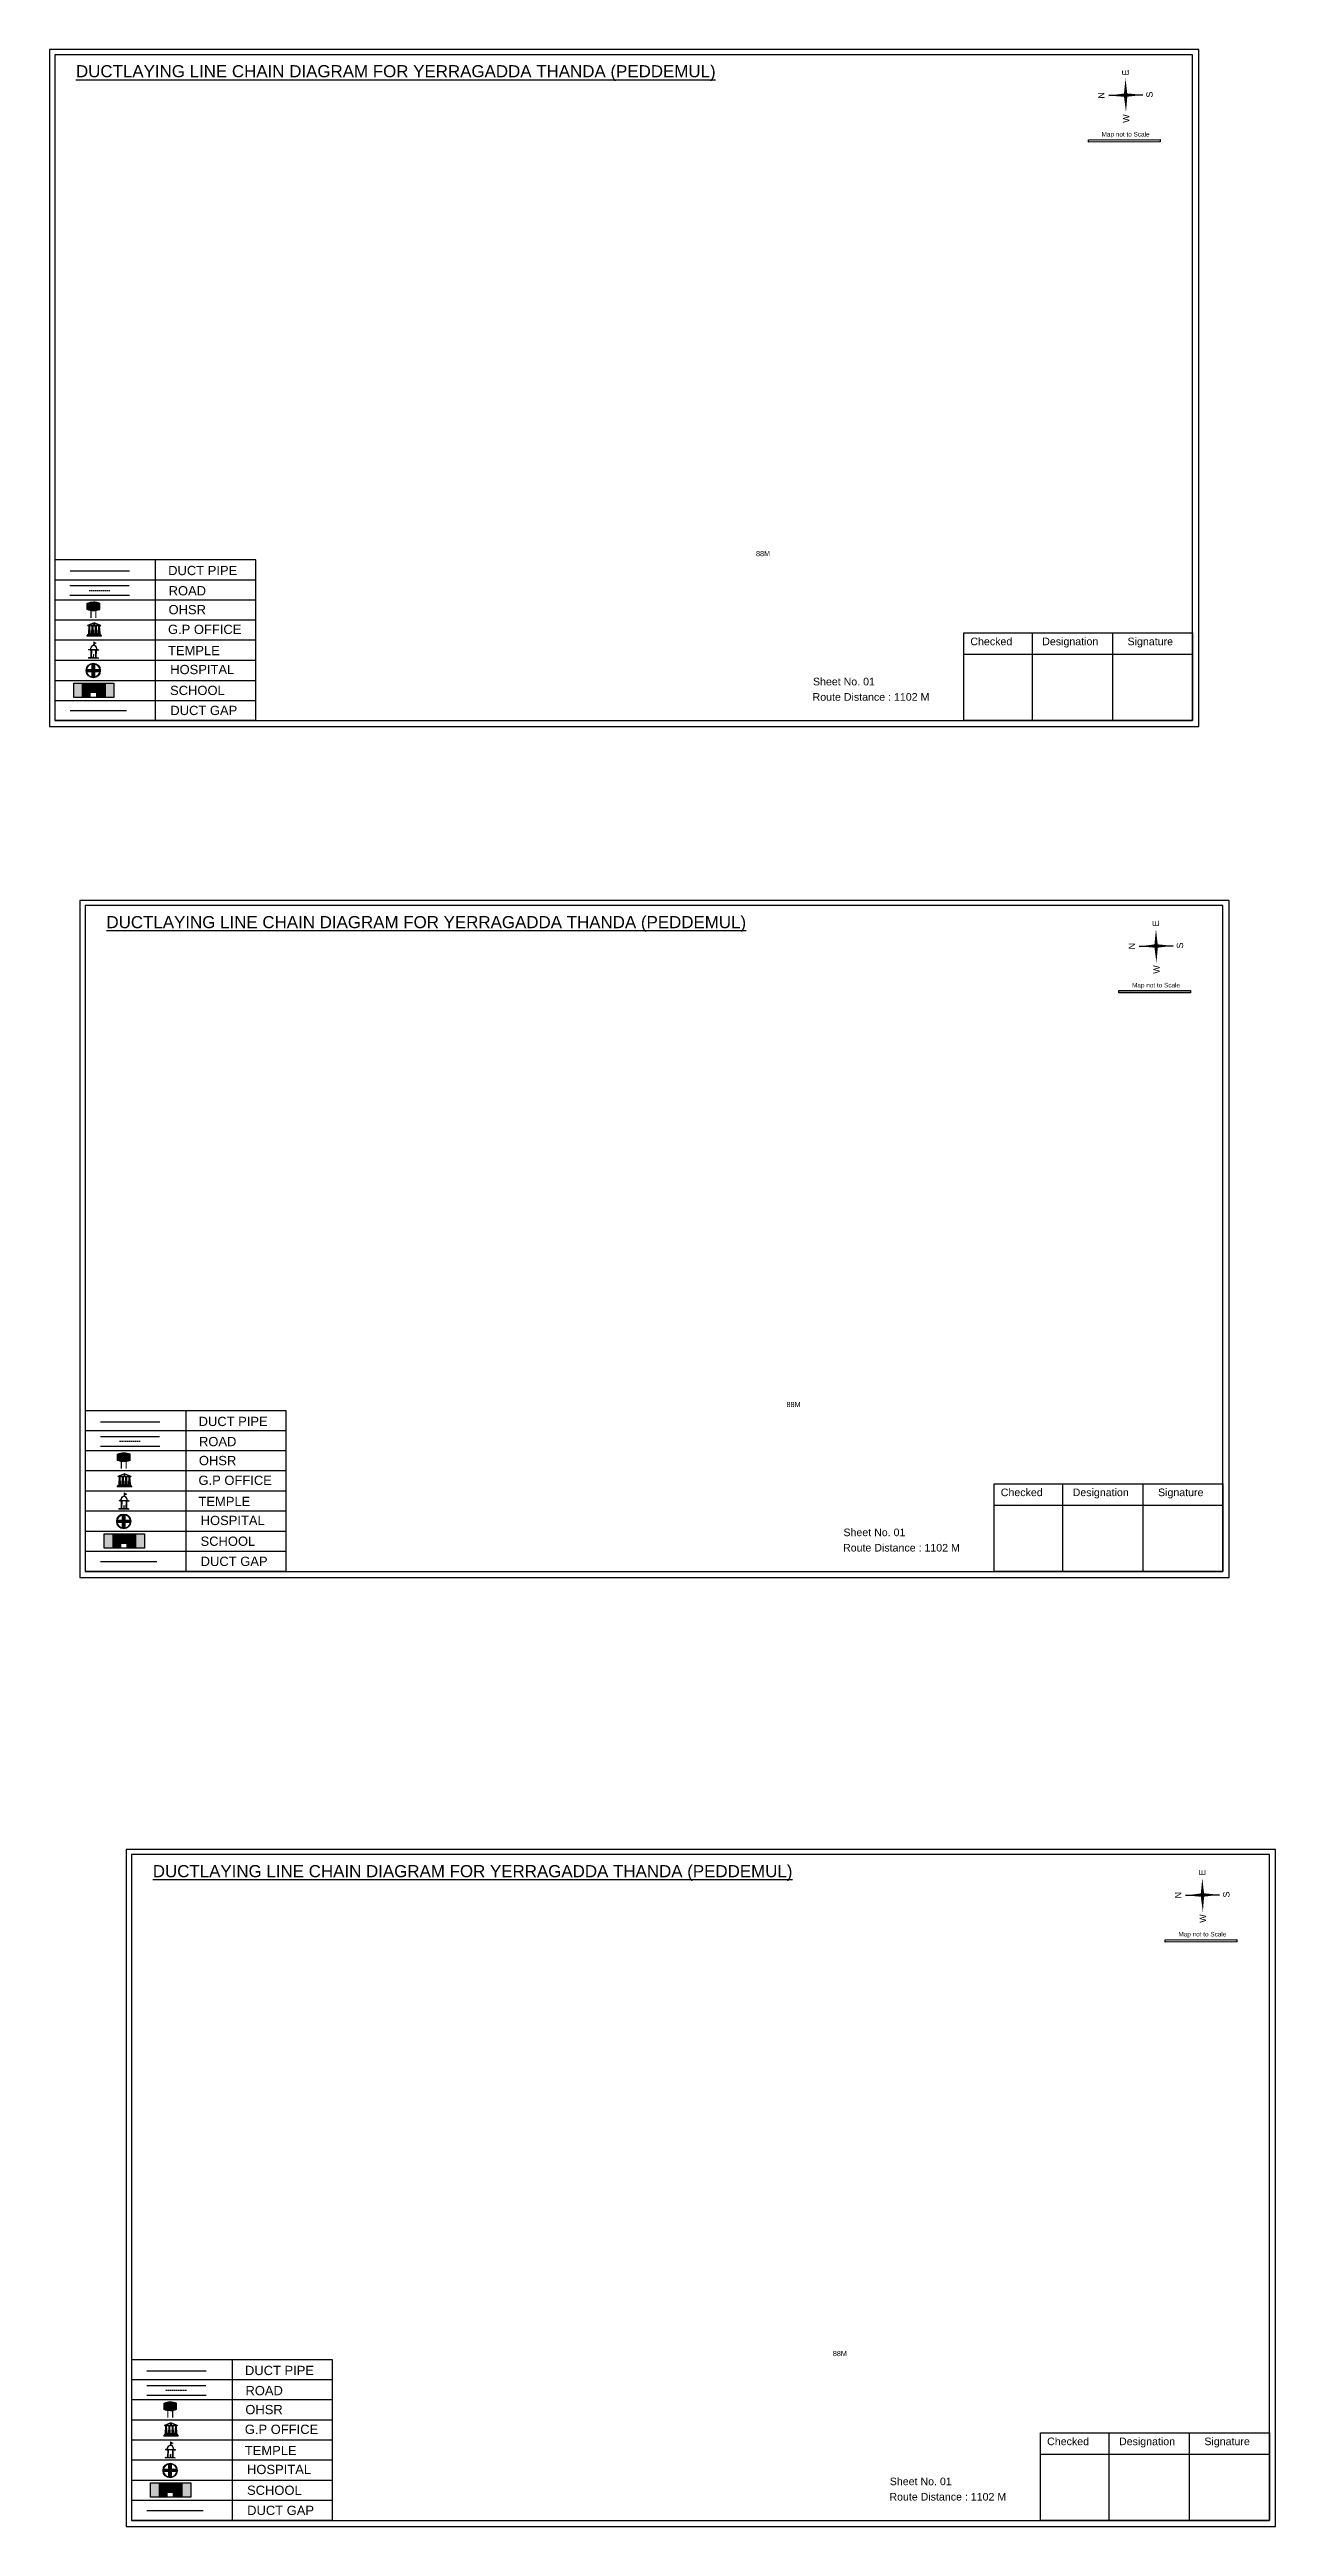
# Model space of a CAD drawing. Header units: inches. Extents: x -117 to 51867, y -12715 to 3423.
# Drawn here: x 1875 to 2824, y -12466 to -10547 of the extents above; entities that cross this region are included whole.
import ezdxf

# ---------------------------------------------------------------- set-up
doc = ezdxf.new("R2010")
doc.units = ezdxf.units.IN
doc.header["$MEASUREMENT"] = 0
doc.linetypes.add('DASHEDX2', pattern=[1.5, 1, -0.5])
doc.layers.add('LANDMARK', color=7, linetype='Continuous')
doc.layers.add('OHT', color=7, linetype='Continuous')
doc.styles.get("Standard").update_dxf_attribs({"font": 'arial.ttf'})

msp = doc.modelspace()

# ---------------------------------------------------------------- texts
at = {"color": 242, "true_color": 0xcd2027}
for p in [(1895.3, -10568.9), (1918.9, -11228.1), (1954.8, -11963.3)]:
    msp.add_text('%%UDUCTLAYING LINE CHAIN DIAGRAM FOR YERRAGADDA THANDA (PEDDEMUL)', height=9.375, dxfattribs=at).set_placement(p)
for s, p in [('E', (2710.7, -10567.5)), ('N', (2692.1, -10585.4)), ('S', (2729.4, -10584.6)), ('W', (2711.3, -10604.1)), ('E', (2734.3, -11226.7)), ('N', (2715.7, -11244.5)), ('S', (2753, -11243.8)), ('W', (2734.9, -11263.3)), ('E', (2770.2, -11961.9)), ('N', (2751.6, -11979.7)), ('W', (2770.8, -11998.5)), ('S', (2788.9, -11979))]:
    msp.add_text(s, height=4.95, rotation=91.0063).set_placement(p)
for s, height, p in [('Map not to Scale', 3.542, (2689.8, -10614.8)), ('88M', 4, (2422.1, -10939.9)), ('DUCT PIPE', 7.18, (1966.7, -10954.6)), ('ROAD ', 7.18, (1967.1, -10970.3)), ('G.P OFFICE', 7.18, (1966.6, -11000.2)), ('OHSR', 7.18, (1967, -10984.9)), ('TEMPLE', 7.18, (1966.6, -11016.6)), ('Checked', 5.89, (2588.1, -11008.9)), ('Designation', 5.886, (2643.8, -11008.9)), ('Signature', 5.89, (2709.9, -11008.9)), ('HOSPITAL', 7.18, (1968.3, -11031.3)), ('SCHOOL', 7.18, (1968.2, -11047.5)), ('Route Distance : 1102 M', 5.886, (2465.9, -11051.9)), ('Sheet No. 01', 5.886, (2466.2, -11040)), ('DUCT GAP', 7.18, (1968.4, -11063)), ('Map not to Scale', 3.542, (2713.4, -11274)), ('DUCT PIPE', 7.18, (1990.3, -11613.8)), ('88M', 4, (2445.7, -11599.1)), ('ROAD ', 7.18, (1990.6, -11629.4)), ('OHSR', 7.18, (1990.5, -11644.1)), ('G.P OFFICE', 7.18, (1990.2, -11659.4)), ('Checked', 5.89, (2611.7, -11668.1)), ('Designation', 5.886, (2667.4, -11668.1)), ('Signature', 5.89, (2733.5, -11668.1)), ('TEMPLE', 7.18, (1990.2, -11675.8)), ('HOSPITAL', 7.18, (1991.9, -11690.5)), ('SCHOOL', 7.18, (1991.8, -11706.6)), ('Route Distance : 1102 M', 5.886, (2489.5, -11711)), ('Sheet No. 01', 5.886, (2489.8, -11699.1)), ('DUCT GAP', 7.18, (1991.9, -11722.2)), ('Map not to Scale', 3.542, (2749.3, -12009.2)), ('88M', 4, (2481.6, -12334.3)), ('DUCT PIPE', 7.18, (2026.2, -12349)), ('ROAD ', 7.18, (2026.6, -12364.6)), ('OHSR', 7.18, (2026.5, -12379.3)), ('G.P OFFICE', 7.18, (2026.1, -12394.6)), ('TEMPLE', 7.18, (2026.1, -12411)), ('Checked', 5.89, (2647.6, -12403.3)), ('Designation', 5.886, (2703.3, -12403.3)), ('Signature', 5.89, (2769.4, -12403.3)), ('HOSPITAL', 7.18, (2027.8, -12425.7)), ('Sheet No. 01', 5.886, (2525.7, -12434.3)), ('SCHOOL', 7.18, (2027.8, -12441.8)), ('DUCT GAP', 7.18, (2027.9, -12457.4)), ('Route Distance : 1102 M', 5.886, (2525.4, -12446.2))]:
    msp.add_text(s, height=height).set_placement(p)

# ---------------------------------------------------------------- blocks, each defined once
blk = doc.blocks.new('OHT')
at = {"linetype": 'Continuous', "lineweight": 0, "true_color": 0x0ffffc}
blk.add_hatch(color=4, dxfattribs=at).paths.add_polyline_path([(0.01, 1), (0, 1, 0.101323), (-0.4, 0.92), (-0.4, 0.52, 0.194075), (0.4, 0.52), (0.4, 0.92, 0.097877)])
at = {"color": 4, "linetype": 'Continuous', "lineweight": 0, "true_color": 0x0ffffc, "flags": 128}
for points in [[(-0.4, 0.52), (-0.4, 0.92)], [(0.4, 0.52), (0.4, 0.92)]]:
    blk.add_lwpolyline(points, dxfattribs=at)
at = {"color": 4, "linetype": 'Continuous', "lineweight": 0, "true_color": 0x0ffffc, "const_width": 0.075, "flags": 128}
for points in [[(-0.15, 0), (-0.15, 0.48)], [(0.15, 0), (0.15, 0.47)]]:
    blk.add_lwpolyline(points, dxfattribs=at)
at = {"color": 4, "linetype": 'Continuous', "lineweight": 0, "true_color": 0x0ffffc}
for centre, radius, start, end in [((0.01, -0.02), 1.02, 67.3109, 113.4711), ((0, 1.51), 1.07, 247.7682, 291.7007)]:
    blk.add_arc(centre, radius, start, end, dxfattribs=at)
blk = doc.blocks.new('Government_Office')
at = {"linetype": 'Continuous', "lineweight": 0, "true_color": 0xff0000}
for points in [[(-0.5, 0.05), (0.5, 0.05), (0.5, 0), (-0.5, 0)], [(-0.45, 0.08), (-0.45, 0.12), (0.45, 0.12), (0.45, 0.08)], [(-0.4, 0.14), (-0.4, 0.18), (0.4, 0.18), (0.4, 0.14)]]:
    blk.add_hatch(color=1, dxfattribs=at).paths.add_polyline_path(points)
h = blk.add_hatch(color=1, dxfattribs=at)
h.paths.add_polyline_path([(0.44, 0.72), (0.45, 0.75), (0, 0.93), (-0.45, 0.75), (-0.44, 0.72)])
h.paths.add_polyline_path([(0.36, 0.75), (-0.36, 0.75), (0, 0.9)], flags=16)
h.paths.add_polyline_path([(0, 0.78, -1), (0, 0.87, -1)], flags=0)
h = blk.add_hatch(color=1, dxfattribs=at)
edge = h.paths.add_edge_path()
edge.add_line((-0.27, 0.2), (-0.3, 0.68))
edge.add_line((-0.3, 0.68), (-0.29, 0.68))
edge.add_arc((-0.28, 0.69), 0.0176, 225.304, 441.5659)
edge.add_line((-0.28, 0.7), (-0.39, 0.7))
edge.add_arc((-0.39, 0.69), 0.0176, 98.4341, 314.696)
edge.add_line((-0.38, 0.68), (-0.37, 0.68))
edge.add_line((-0.37, 0.68), (-0.4, 0.2))
edge.add_line((-0.4, 0.2), (-0.27, 0.2))
h = blk.add_hatch(color=1, dxfattribs=at)
edge = h.paths.add_edge_path()
edge.add_line((-0.05, 0.2), (-0.07, 0.68))
edge.add_line((-0.07, 0.68), (-0.07, 0.68))
edge.add_arc((-0.05, 0.69), 0.0176, 225.304, 441.5659)
edge.add_line((-0.05, 0.7), (-0.17, 0.7))
edge.add_arc((-0.17, 0.69), 0.0176, 98.4341, 314.696)
edge.add_line((-0.16, 0.68), (-0.15, 0.68))
edge.add_line((-0.15, 0.68), (-0.18, 0.2))
edge.add_line((-0.18, 0.2), (-0.05, 0.2))
h = blk.add_hatch(color=1, dxfattribs=at)
edge = h.paths.add_edge_path()
edge.add_arc((0, 0.83), 0.0467, 90, 270)
edge.add_arc((0, 0.83), 0.0467, 270, 450)
h = blk.add_hatch(color=1, dxfattribs=at)
edge = h.paths.add_edge_path()
edge.add_line((0.18, 0.2), (0.15, 0.68))
edge.add_line((0.15, 0.68), (0.16, 0.68))
edge.add_arc((0.17, 0.69), 0.0176, 225.304, 441.5659)
edge.add_line((0.17, 0.7), (0.05, 0.7))
edge.add_arc((0.05, 0.69), 0.0176, 98.4341, 314.696)
edge.add_line((0.07, 0.68), (0.07, 0.68))
edge.add_line((0.07, 0.68), (0.05, 0.2))
edge.add_line((0.05, 0.2), (0.18, 0.2))
h = blk.add_hatch(color=1, dxfattribs=at)
edge = h.paths.add_edge_path()
edge.add_line((0.4, 0.2), (0.37, 0.68))
edge.add_line((0.37, 0.68), (0.38, 0.68))
edge.add_arc((0.39, 0.69), 0.0176, 225.304, 441.5659)
edge.add_line((0.4, 0.7), (0.28, 0.7))
edge.add_arc((0.28, 0.69), 0.0176, 98.4341, 314.696)
edge.add_line((0.29, 0.68), (0.3, 0.68))
edge.add_line((0.3, 0.68), (0.27, 0.2))
edge.add_line((0.27, 0.2), (0.4, 0.2))
at = {"color": 1, "linetype": 'Continuous', "lineweight": 0, "true_color": 0xff0000, "flags": 128}
for points in [[(-0.5, 0.05), (0.5, 0.05), (0.5, 0), (-0.5, 0)], [(-0.45, 0.75), (-0.44, 0.72), (0.44, 0.72), (0.45, 0.75), (0, 0.93)], [(-0.45, 0.08), (-0.45, 0.12), (0.45, 0.12), (0.45, 0.08)], [(-0.4, 0.14), (-0.4, 0.18), (0.4, 0.18), (0.4, 0.14)], [(-0.36, 0.75), (0.36, 0.75), (0, 0.9)]]:
    blk.add_lwpolyline(points, close=True, dxfattribs=at)
for points in [[(-0.27, 0.2), (-0.3, 0.68), (-0.29, 0.68, 1.379694), (-0.28, 0.7), (-0.39, 0.7, 1.379694), (-0.38, 0.68), (-0.37, 0.68), (-0.4, 0.2)], [(-0.05, 0.2), (-0.07, 0.68), (-0.07, 0.68, 1.379694), (-0.05, 0.7), (-0.17, 0.7, 1.379694), (-0.16, 0.68), (-0.15, 0.68), (-0.18, 0.2)], [(0, 0.87, 1), (0, 0.78, 1)], [(0.18, 0.2), (0.15, 0.68), (0.16, 0.68, 1.379694), (0.17, 0.7), (0.05, 0.7, 1.379694), (0.07, 0.68), (0.07, 0.68), (0.05, 0.2)], [(0.4, 0.2), (0.37, 0.68), (0.38, 0.68, 1.379694), (0.4, 0.7), (0.28, 0.7, 1.379694), (0.29, 0.68), (0.3, 0.68), (0.27, 0.2)]]:
    blk.add_lwpolyline(points, format="xyb", close=True, dxfattribs=at)
blk = doc.blocks.new('Temple')
at = {"linetype": 'Continuous', "lineweight": 0, "true_color": 0xff0000}
h = blk.add_hatch(color=1, dxfattribs=at)
edge = h.paths.add_edge_path()
edge.add_line((0.17, 0.49), (0.22, 0.49))
edge.add_line((0.22, 0.49), (0.22, 0.5))
edge.add_line((0.22, 0.5), (0.31, 0.5))
edge.add_line((0.31, 0.5), (0.31, 0.53))
edge.add_line((0.31, 0.53), (0.26, 0.53))
edge.add_line((0.26, 0.53), (0.26, 0.54))
edge.add_line((0.26, 0.54), (0.2, 0.54))
edge.add_spline(control_points=[(0.2, 0.54), (0.2, 0.59), (0.19, 0.64), (0.14, 0.74), (0.09, 0.79), (0.03, 0.8), (0.02, 0.81), (0.01, 0.81)], knot_values=[4.712389, 4.712389, 4.712389, 4.712389, 5.278166, 5.278166, 6.117402, 6.117402, 6.223801, 6.223801, 6.223801, 6.223801], degree=3, periodic=0)
edge.add_line((0.01, 0.81), (0.01, 0.79))
edge.add_line((0.01, 0.79), (-0.01, 0.79))
edge.add_line((-0.01, 0.79), (-0.01, 0.81))
edge.add_spline(control_points=[(-0.01, 0.81), (-0.05, 0.8), (-0.1, 0.78), (-0.17, 0.7), (-0.2, 0.63), (-0.2, 0.55), (-0.2, 0.55), (-0.2, 0.54)], knot_values=[6.343965, 6.343965, 6.343965, 6.343965, 6.956638, 6.956638, 7.795874, 7.795874, 7.853982, 7.853982, 7.853982, 7.853982], degree=3, periodic=0)
edge.add_line((-0.2, 0.54), (-0.26, 0.54))
edge.add_line((-0.26, 0.54), (-0.26, 0.53))
edge.add_line((-0.26, 0.53), (-0.31, 0.53))
edge.add_line((-0.31, 0.53), (-0.31, 0.5))
edge.add_line((-0.31, 0.5), (-0.22, 0.5))
edge.add_line((-0.22, 0.5), (-0.22, 0.49))
edge.add_line((-0.22, 0.49), (-0.17, 0.49))
edge.add_line((-0.17, 0.49), (-0.17, 0.07))
edge.add_arc((-0.2, 0.07), 0.03, -90, 0, ccw=False)
edge.add_line((-0.2, 0.04), (-0.26, 0.04))
edge.add_line((-0.26, 0.04), (-0.26, 0.03))
edge.add_line((-0.26, 0.03), (-0.31, 0.03))
edge.add_line((-0.31, 0.03), (-0.31, 0))
edge.add_line((-0.31, 0), (0.31, 0))
edge.add_line((0.31, 0), (0.31, 0.03))
edge.add_line((0.31, 0.03), (0.26, 0.03))
edge.add_line((0.26, 0.03), (0.26, 0.04))
edge.add_line((0.26, 0.04), (0.2, 0.04))
edge.add_arc((0.2, 0.07), 0.03, 180, 270, ccw=False)
edge.add_line((0.17, 0.07), (0.17, 0.49))
h.paths.add_polyline_path([(0.12, 0.07, -0.414214), (0.1, 0.04), (0.05, 0.04), (0.05, 0.03), (-0.05, 0.03), (-0.05, 0.04), (-0.1, 0.04, -0.414214), (-0.12, 0.07), (-0.12, 0.5), (0.12, 0.5)], flags=16)
edge = h.paths.add_edge_path(flags=16)
edge.add_ellipse((0, 0.54), major_axis=(0, 0.242), ratio=0.722808, start_angle=270, end_angle=450, ccw=False)
edge.add_line((0.17, 0.54), (-0.17, 0.54))
h.paths.add_polyline_path([(0.01, 0.23), (0.01, 0.07), (-0.01, 0.07), (-0.01, 0.23)], flags=0)
at = {"linetype": 'Continuous', "lineweight": 0, "true_color": 0xe66000}
blk.add_hatch(color=32, dxfattribs=at).paths.add_polyline_path([(-0.01, 1), (0.15, 0.93), (0, 0.85)])
at = {"linetype": 'Continuous', "lineweight": 0, "true_color": 0xff0000}
h = blk.add_hatch(color=1, dxfattribs=at)
edge = h.paths.add_edge_path()
edge.add_line((0.01, 0.86), (0, 0.85))
edge.add_line((0, 0.85), (0, 0.93))
edge.add_line((0, 0.93), (-0.01, 0.93))
edge.add_line((-0.01, 0.93), (-0.01, 0.81))
edge.add_spline(control_points=[(-0.01, 0.81), (0, 0.81), (0, 0.81), (0.01, 0.81)], knot_values=[6.223801, 6.223801, 6.223801, 6.223801, 6.343965, 6.343965, 6.343965, 6.343965], degree=3, periodic=0)
edge.add_line((0.01, 0.81), (0.01, 0.86))
h = blk.add_hatch(color=1, dxfattribs=at)
edge = h.paths.add_edge_path()
edge.add_line((0.01, 0.79), (0.01, 0.81))
edge.add_spline(control_points=[(0.01, 0.81), (0, 0.81), (0, 0.81), (-0.01, 0.81)], knot_values=[6.223801, 6.223801, 6.223801, 6.223801, 6.343965, 6.343965, 6.343965, 6.343965], degree=3, periodic=0)
edge.add_line((-0.01, 0.81), (-0.01, 0.79))
edge.add_line((-0.01, 0.79), (0.01, 0.79))
at = {"color": 1, "linetype": 'Continuous', "lineweight": 0, "true_color": 0xff0000, "flags": 128}
blk.add_lwpolyline([(0.2, 0.54), (0.26, 0.54), (0.26, 0.53), (0.31, 0.53), (0.31, 0.5), (0.22, 0.5), (0.22, 0.49), (0.17, 0.49), (0.17, 0.07, 0.414214), (0.2, 0.04), (0.26, 0.04), (0.26, 0.03), (0.31, 0.03), (0.31, 0), (-0.31, 0), (-0.31, 0.03), (-0.26, 0.03), (-0.26, 0.04), (-0.2, 0.04, 0.414214), (-0.17, 0.07), (-0.17, 0.49), (-0.22, 0.49), (-0.22, 0.5), (-0.31, 0.5), (-0.31, 0.53), (-0.26, 0.53), (-0.26, 0.54), (-0.2, 0.54)], format="xyb", dxfattribs=at)
blk.add_lwpolyline([(-0.17, 0.54), (0.17, 0.54)], dxfattribs=at)
blk.add_lwpolyline([(0.12, 0.5), (0.12, 0.07, -0.414214), (0.1, 0.04), (0.05, 0.04), (0.05, 0.03), (-0.05, 0.03), (-0.05, 0.04), (-0.1, 0.04, -0.414214), (-0.12, 0.07), (-0.12, 0.5)], format="xyb", close=True, dxfattribs=at)
at = {"color": 32, "linetype": 'Continuous', "lineweight": 0, "true_color": 0xe66000, "flags": 128}
blk.add_lwpolyline([(-0.01, 1), (0.15, 0.93), (0, 0.85), (-0.01, 1)], dxfattribs=at)
at = {"color": 1, "linetype": 'Continuous', "lineweight": 0, "true_color": 0xff0000, "flags": 128}
for points in [[(0.01, 0.93), (-0.01, 0.93), (-0.01, 0.79), (0.01, 0.79)], [(0.01, 0.23), (-0.01, 0.23), (-0.01, 0.07), (0.01, 0.07)]]:
    blk.add_lwpolyline(points, close=True, dxfattribs=at)
at = {"color": 1, "linetype": 'Continuous', "lineweight": 0, "true_color": 0xff0000}
blk.add_ellipse((0, 0.54), major_axis=(0, 0.242), ratio=0.722808, start_param=4.712389, end_param=7.853982, dxfattribs=at)
blk.add_open_spline([(0.2, 0.54), (0.2, 0.59), (0.19, 0.64), (0.14, 0.74), (0.09, 0.79), (-0.02, 0.82), (-0.08, 0.79), (-0.17, 0.7), (-0.2, 0.63), (-0.2, 0.55), (-0.2, 0.55), (-0.2, 0.54)], degree=3, knots=[4.712389, 4.712389, 4.712389, 4.712389, 5.278166, 5.278166, 6.117402, 6.117402, 6.956638, 6.956638, 7.795874, 7.795874, 7.853982, 7.853982, 7.853982, 7.853982], dxfattribs=at)
blk = doc.blocks.new('*U43')
at = {"color": 0, "linetype": 'DASHEDX2', "transparency": 16777216}
blk.add_line((-8.2, 0), (8, 0), dxfattribs=at)
blk = doc.blocks.new('Hospital')
at = {"linetype": 'Continuous', "lineweight": 0, "true_color": 0x000000}
h = blk.add_hatch(color=18, dxfattribs=at)
h.paths.add_polyline_path([(-0.5, 0, 1), (0.5, 0, 1)])
h.paths.add_polyline_path([(0.45, 0, -1), (-0.45, 0, -1)], flags=16)
at = {"linetype": 'Continuous', "true_color": 0xff0000}
blk.add_hatch(color=1, dxfattribs=at).paths.add_polyline_path([(-0.39, 0.08), (-0.08, 0.08), (-0.08, 0.39), (0.08, 0.39), (0.08, 0.08), (0.39, 0.08), (0.39, -0.08), (0.08, -0.08), (0.08, -0.39), (-0.08, -0.39), (-0.08, -0.08), (-0.39, -0.08)])
at = {"color": 1, "linetype": 'Continuous', "true_color": 0xff0000, "flags": 128}
blk.add_lwpolyline([(-0.39, 0.08), (-0.08, 0.08), (-0.08, 0.39), (0.08, 0.39), (0.08, 0.08), (0.39, 0.08), (0.39, -0.08), (0.08, -0.08), (0.08, -0.39), (-0.08, -0.39), (-0.08, -0.08), (-0.39, -0.08)], close=True, dxfattribs=at)
at = {"color": 18, "linetype": 'Continuous', "lineweight": 0, "true_color": 0x000000}
for radius in [0.5, 0.446]:
    blk.add_circle((0, 0), radius, dxfattribs=at)
blk = doc.blocks.new('*U33')
at = {"color": 0, "linetype": 'DASHEDX2', "transparency": 16777216}
blk.add_line((-8.2, 0), (8, 0), dxfattribs=at)
blk = doc.blocks.new('*U35')
at = {"color": 0, "linetype": 'DASHEDX2', "transparency": 16777216}
blk.add_line((-8.2, 0), (8, 0), dxfattribs=at)

# ---------------------------------------------------------------- hatches: boundary and pattern name
at = {"true_color": 0x0093dd}
h = msp.add_hatch(color=142, dxfattribs=at)
h.dxf.hatch_style = 1
h.paths.add_polyline_path([(2679.6, -10617.3), (2679.6, -10619.2), (2735.1, -10619), (2735.1, -10617.2)])
at = {"true_color": 0xc8c92d}
h = msp.add_hatch(color=52, dxfattribs=at)
h.dxf.hatch_style = 1
h.paths.add_polyline_path([(1899.8, -11038.2), (1893.6, -11038.2), (1893.6, -11049.3), (1899.8, -11049.3)])
h.paths.add_polyline_path([(1924.6, -11038.2), (1918.5, -11038.2), (1918.5, -11049.3), (1924.6, -11049.3)])
at = {"true_color": 0x293189}
h = msp.add_hatch(color=177, dxfattribs=at)
h.dxf.hatch_style = 1
h.paths.add_polyline_path([(1918.5, -11038.2), (1899.8, -11038.2), (1899.8, -11049.3), (1906.8, -11049.3), (1906.8, -11045.7), (1910.7, -11045.7), (1910.7, -11049.3), (1918.5, -11049.3)])
h.paths.add_polyline_path([(1902.5, -11040.7), (1901.1, -11040.7), (1901.1, -11039.4), (1902.5, -11039.4)], flags=16)
h.paths.add_polyline_path([(1915.3, -11040.7), (1915.3, -11039.4), (1916.7, -11039.4), (1916.7, -11040.7)], flags=16)
at = {"true_color": 0x0093dd}
h = msp.add_hatch(color=142, dxfattribs=at)
h.dxf.hatch_style = 1
h.paths.add_polyline_path([(2703.2, -11276.5), (2703.2, -11278.3), (2758.7, -11278.2), (2758.7, -11276.3)])
at = {"true_color": 0xc8c92d}
h = msp.add_hatch(color=52, dxfattribs=at)
h.dxf.hatch_style = 1
h.paths.add_polyline_path([(1923.4, -11697.4), (1917.2, -11697.4), (1917.2, -11708.5), (1923.4, -11708.5)])
h.paths.add_polyline_path([(1948.2, -11697.4), (1942.1, -11697.4), (1942.1, -11708.5), (1948.2, -11708.5)])
at = {"true_color": 0x293189}
h = msp.add_hatch(color=177, dxfattribs=at)
h.dxf.hatch_style = 1
h.paths.add_polyline_path([(1942.1, -11697.4), (1923.4, -11697.4), (1923.4, -11708.5), (1930.4, -11708.5), (1930.4, -11704.9), (1934.2, -11704.9), (1934.2, -11708.5), (1942.1, -11708.5)])
h.paths.add_polyline_path([(1926, -11699.9), (1924.7, -11699.9), (1924.7, -11698.6), (1926, -11698.6)], flags=16)
h.paths.add_polyline_path([(1938.9, -11699.9), (1938.9, -11698.6), (1940.3, -11698.6), (1940.3, -11699.9)], flags=16)
at = {"true_color": 0x0093dd}
h = msp.add_hatch(color=142, dxfattribs=at)
h.dxf.hatch_style = 1
h.paths.add_polyline_path([(2739.1, -12011.7), (2739.1, -12013.5), (2794.6, -12013.4), (2794.6, -12011.5)])
at = {"true_color": 0xc8c92d}
h = msp.add_hatch(color=52, dxfattribs=at)
h.dxf.hatch_style = 1
h.paths.add_polyline_path([(1959.3, -12432.6), (1953.1, -12432.6), (1953.1, -12443.7), (1959.3, -12443.7)])
h.paths.add_polyline_path([(1984.1, -12432.6), (1978, -12432.6), (1978, -12443.7), (1984.1, -12443.7)])
at = {"true_color": 0x293189}
h = msp.add_hatch(color=177, dxfattribs=at)
h.dxf.hatch_style = 1
h.paths.add_polyline_path([(1978, -12432.6), (1959.3, -12432.6), (1959.3, -12443.7), (1966.3, -12443.7), (1966.3, -12440), (1970.2, -12440), (1970.2, -12443.7), (1978, -12443.7)])
h.paths.add_polyline_path([(1962, -12435.1), (1960.6, -12435.1), (1960.6, -12433.8), (1962, -12433.8)], flags=16)
h.paths.add_polyline_path([(1974.8, -12435.1), (1974.8, -12433.8), (1976.2, -12433.8), (1976.2, -12435.1)], flags=16)

# ---------------------------------------------------------------- linework, layer by layer
for p, q in [((2721.7, -10582.6), (2695.4, -10583.1)), ((2695.4, -10583.1), (2721.7, -10582.6)), ((2721.7, -10582.6), (2695.4, -10583.1)), ((2708.5, -10582.8), (2721.7, -10582.6)), ((1878.9, -10942.8), (1878.9, -11066)), ((1956.7, -10942.8), (1956.7, -11067.2)), ((2034.5, -10958.4), (1878.9, -10958.4)), ((2034.5, -10973.9), (1878.9, -10973.9)), ((1890.6, -10962.7), (1936.5, -10962.7)), ((1890.6, -10970.2), (1936.7, -10970.2)), ((2034.5, -10989.5), (1878.9, -10989.5)), ((2034.5, -11005), (1878.9, -11005)), ((2034.5, -11020.6), (1878.9, -11020.6)), ((1878.9, -11036.1), (2034.5, -11036.1)), ((1878.9, -11051.7), (2034.5, -11051.7)), ((1878.9, -11066), (1878.9, -11067.2)), ((1878.9, -11066.3), (1878.9, -11067.2)), ((2034.5, -11067.2), (1878.9, -11067.2)), ((2745.2, -11241.8), (2718.9, -11242.2)), ((2718.9, -11242.2), (2745.2, -11241.8)), ((2745.2, -11241.8), (2718.9, -11242.2)), ((2732.1, -11242), (2745.2, -11241.8)), ((1902.5, -11602), (1902.5, -11725.2)), ((1980.3, -11602), (1980.3, -11726.4)), ((2058.1, -11617.5), (1902.5, -11617.5)), ((1914.2, -11621.8), (1960.1, -11621.8)), ((2058.1, -11633.1), (1902.5, -11633.1)), ((1914.2, -11629.3), (1960.3, -11629.3)), ((2058.1, -11648.6), (1902.5, -11648.6)), ((2058.1, -11664.2), (1902.5, -11664.2)), ((2058.1, -11679.7), (1902.5, -11679.7)), ((1902.5, -11695.3), (2058.1, -11695.3)), ((1902.5, -11710.8), (2058.1, -11710.8)), ((1902.5, -11725.2), (1902.5, -11726.4)), ((1902.5, -11725.4), (1902.5, -11726.4)), ((2058.1, -11726.4), (1902.5, -11726.4)), ((2781.2, -11976.9), (2754.9, -11977.4)), ((2754.9, -11977.4), (2781.2, -11976.9)), ((2781.2, -11976.9), (2754.9, -11977.4)), ((2768, -11977.2), (2781.2, -11976.9)), ((1938.4, -12337.2), (1938.4, -12460.4)), ((2016.2, -12337.2), (2016.2, -12461.6)), ((2094, -12352.7), (1938.4, -12352.7)), ((1950.1, -12357), (1996, -12357)), ((2094, -12368.3), (1938.4, -12368.3)), ((1950.1, -12364.5), (1996.2, -12364.5)), ((2094, -12383.8), (1938.4, -12383.8)), ((2094, -12399.4), (1938.4, -12399.4)), ((2094, -12414.9), (1938.4, -12414.9)), ((1938.4, -12430.5), (2094, -12430.5)), ((1938.4, -12446), (2094, -12446)), ((1938.4, -12460.4), (1938.4, -12461.6)), ((1938.4, -12460.6), (1938.4, -12461.6)), ((2094, -12461.6), (1938.4, -12461.6))]:
    msp.add_line(p, q)
at = {"color": 1}
for p, q in [((2695.4, -10583.1), (2708.5, -10582.8)), ((2718.9, -11242.2), (2732.1, -11242)), ((2754.9, -11977.4), (2768, -11977.2))]:
    msp.add_line(p, q, dxfattribs=at)
at = {"color": 242, "true_color": 0xcd2027}
for p, q in [((2636, -10999.4), (2636, -11067.3)), ((2698.2, -10999.4), (2698.2, -11067.3)), ((2583, -11015.8), (2760.3, -11015.8)), ((2659.6, -11658.5), (2659.6, -11726.4)), ((2721.8, -11658.5), (2721.8, -11726.4)), ((2606.6, -11675), (2783.8, -11675)), ((2695.5, -12393.7), (2695.5, -12461.6)), ((2757.7, -12393.7), (2757.7, -12461.6)), ((2642.5, -12410.2), (2819.8, -12410.2))]:
    msp.add_line(p, q, dxfattribs=at)
for points in [[(1874.8, -10547.4), (1874.8, -11071.9), (2765, -11071.9), (2765, -10547.4)], [(1878.9, -10551.4), (1878.9, -11067.2), (2760.3, -11067.2), (2760.3, -10551.4)], [(1924.7, -11038.2), (1924.7, -11049.3), (1893.6, -11049.3), (1893.6, -11038.2)], [(1902.5, -11039.4), (1902.5, -11040.7), (1901.1, -11040.7), (1901.1, -11039.4)], [(1915.3, -11040.7), (1915.3, -11039.4), (1916.7, -11039.4), (1916.7, -11040.7)], [(1898.4, -11206.6), (1898.4, -11731.1), (2788.5, -11731.1), (2788.5, -11206.6)], [(1902.5, -11210.6), (1902.5, -11726.4), (2783.8, -11726.4), (2783.8, -11210.6)], [(1948.3, -11697.4), (1948.3, -11708.5), (1917.2, -11708.5), (1917.2, -11697.4)], [(1926, -11698.6), (1926, -11699.9), (1924.7, -11699.9), (1924.7, -11698.6)], [(1938.9, -11699.9), (1938.9, -11698.6), (1940.3, -11698.6), (1940.3, -11699.9)], [(1934.3, -11941.8), (1934.3, -12466.3), (2824.5, -12466.3), (2824.5, -11941.8)], [(1938.4, -11945.8), (1938.4, -12461.6), (2819.8, -12461.6), (2819.8, -11945.8)], [(1984.2, -12432.6), (1984.2, -12443.7), (1953.1, -12443.7), (1953.1, -12432.6)], [(1962, -12433.8), (1962, -12435.1), (1960.6, -12435.1), (1960.6, -12433.8)], [(1974.8, -12435.1), (1974.8, -12433.8), (1976.2, -12433.8), (1976.2, -12435.1)]]:
    msp.add_lwpolyline(points, close=True)
at = {"color": 142, "true_color": 0x0093dd}
for points in [[(2735.1, -10619), (2679.6, -10619.2), (2679.6, -10617.3), (2735.1, -10617.2), (2735.1, -10619)], [(2758.7, -11278.2), (2703.2, -11278.3), (2703.2, -11276.5), (2758.7, -11276.3), (2758.7, -11278.2)], [(2794.6, -12013.4), (2739.1, -12013.5), (2739.1, -12011.7), (2794.6, -12011.5), (2794.6, -12013.4)]]:
    msp.add_lwpolyline(points, dxfattribs=at)
for points in [[(2034.5, -11067.2), (2034.5, -10942.8), (1878.9, -10942.8)], [(1905.5, -11049.3), (1905.5, -11045.2), (1912, -11045.2), (1912, -11049.3)], [(2058.1, -11726.4), (2058.1, -11602), (1902.5, -11602)], [(1929, -11708.5), (1929, -11704.4), (1935.6, -11704.4), (1935.6, -11708.5)], [(2094, -12461.6), (2094, -12337.2), (1938.4, -12337.2)], [(1965, -12443.7), (1965, -12439.6), (1971.5, -12439.6), (1971.5, -12443.7)]]:
    msp.add_lwpolyline(points)
at = {"color": 242, "true_color": 0xcd2027}
for points in [[(2760.3, -11067.3), (2583, -11067.3), (2583, -10999.4), (2760.3, -10999.4)], [(2783.8, -11726.4), (2606.6, -11726.4), (2606.6, -11658.5), (2783.8, -11658.5)], [(2819.8, -12461.6), (2642.5, -12461.6), (2642.5, -12393.7), (2819.8, -12393.7)]]:
    msp.add_lwpolyline(points, close=True, dxfattribs=at)
for points in [[(2709.8, -10582.8), (2707, -10582.8), (2708.3, -10569.7)], [(2709.8, -10582.8), (2707, -10582.8), (2708.3, -10569.7)], [(2709.8, -10582.8), (2707, -10582.8), (2708.7, -10596)], [(2709.8, -10582.8), (2707, -10582.8), (2708.7, -10596)], [(2708.5, -10584.1), (2708.5, -10581.3), (2721.7, -10582.6)], [(2708.5, -10584.1), (2708.5, -10581.3), (2721.7, -10582.6)], [(2733.4, -11242), (2730.6, -11242), (2731.9, -11228.8)], [(2733.4, -11242), (2730.6, -11242), (2731.9, -11228.8)], [(2733.4, -11242), (2730.6, -11242), (2732.3, -11255.1)], [(2733.4, -11242), (2730.6, -11242), (2732.3, -11255.1)], [(2732.1, -11243.3), (2732.1, -11240.5), (2745.2, -11241.8)], [(2732.1, -11243.3), (2732.1, -11240.5), (2745.2, -11241.8)], [(2769.3, -11977.1), (2766.5, -11977.2), (2767.8, -11964)], [(2769.3, -11977.1), (2766.5, -11977.2), (2767.8, -11964)], [(2769.3, -11977.1), (2766.5, -11977.2), (2768.2, -11990.3)], [(2769.3, -11977.1), (2766.5, -11977.2), (2768.2, -11990.3)], [(2768, -11978.5), (2768, -11975.7), (2781.2, -11976.9)], [(2768, -11978.5), (2768, -11975.7), (2781.2, -11976.9)]]:
    msp.add_solid(points)
at = {"color": 1}
for points in [[(2708.5, -10584.1), (2708.5, -10581.3), (2695.4, -10583.1)], [(2708.5, -10584.1), (2708.5, -10581.3), (2695.4, -10583.1)], [(2732.1, -11243.3), (2732.1, -11240.5), (2718.9, -11242.2)], [(2732.1, -11243.3), (2732.1, -11240.5), (2718.9, -11242.2)], [(2768, -11978.5), (2768, -11975.7), (2754.9, -11977.4)], [(2768, -11978.5), (2768, -11975.7), (2754.9, -11977.4)]]:
    msp.add_solid(points, dxfattribs=at)
at = {"layer": 'OHT', "color": 5}
for p, q in [((1890.8, -10951.3), (1936.7, -10951.3)), ((1914.3, -11610.4), (1960.2, -11610.4)), ((1950.3, -12345.6), (1996.2, -12345.6))]:
    msp.add_line(p, q, dxfattribs=at)
at = {"layer": 'OHT', "color": 1}
for p, q in [((1890.8, -11059.5), (1934.4, -11059.5)), ((1914.3, -11718.6), (1957.9, -11718.6)), ((1950.3, -12453.8), (1993.9, -12453.8))]:
    msp.add_line(p, q, dxfattribs=at)

# ---------------------------------------------------------------- block references
at = {"linetype": 'DASHEDX2'}
for name, p in [('*U43', (1913.6, -10966.4)), ('*U33', (1937.2, -11625.6)), ('*U35', (1973.1, -12360.8))]:
    msp.add_blockref(name, p, dxfattribs=at)
at = {"layer": 'LANDMARK'}
for name, p, xscale, yscale, zscale in [('Government_Office', (1909.4, -11001.9), 11.32114773247135, 11.32114773247135, 11.32114773247135), ('Hospital', (1908.7, -11028.5), 11.41772014427468, 11.41772014427468, 11.41772014427468), ('Government_Office', (1932.9, -11661), 11.32114773247135, 11.32114773247135, 11.32114773247135), ('Hospital', (1932.3, -11687.7), 11.41772014427468, 11.41772014427468, 11.41772014427468), ('Government_Office', (1968.9, -12396.2), 11.32114773247135, 11.32114773247135, 11.32114773247135), ('Hospital', (1968.2, -12422.9), 11.41772014427468, 11.41772014427468, 11.41772014427468)]:
    msp.add_blockref(name, p, dxfattribs=dict(at, xscale=xscale, yscale=yscale, zscale=zscale))
at = {"layer": 'LANDMARK', "xscale": 12.62452535729322, "yscale": 12.62452535729322, "zscale": 12.62452535729322, "rotation": 358.3713438591284}
for p in [(1908.8, -11019), (1932.4, -11678.2), (1968.3, -12413.3)]:
    msp.add_blockref('Temple', p, dxfattribs=at)
at = {"layer": 'OHT', "xscale": 12.45189723782068, "yscale": 12.45189723782068, "zscale": 12.45189723782068}
for p in [(1908.8, -10987.8), (1932.3, -11646.9), (1968.3, -12382.1)]:
    msp.add_blockref('OHT', p, dxfattribs=at)

msp.set_redraw_order([(e.dxf.handle, doc.entitydb.next_handle()) for e in msp.query("TEXT MTEXT ATTDEF DIMENSION ARC_DIMENSION")])  # texts and dimensions are drawn at this point

doc.saveas('drawing.dxf')
